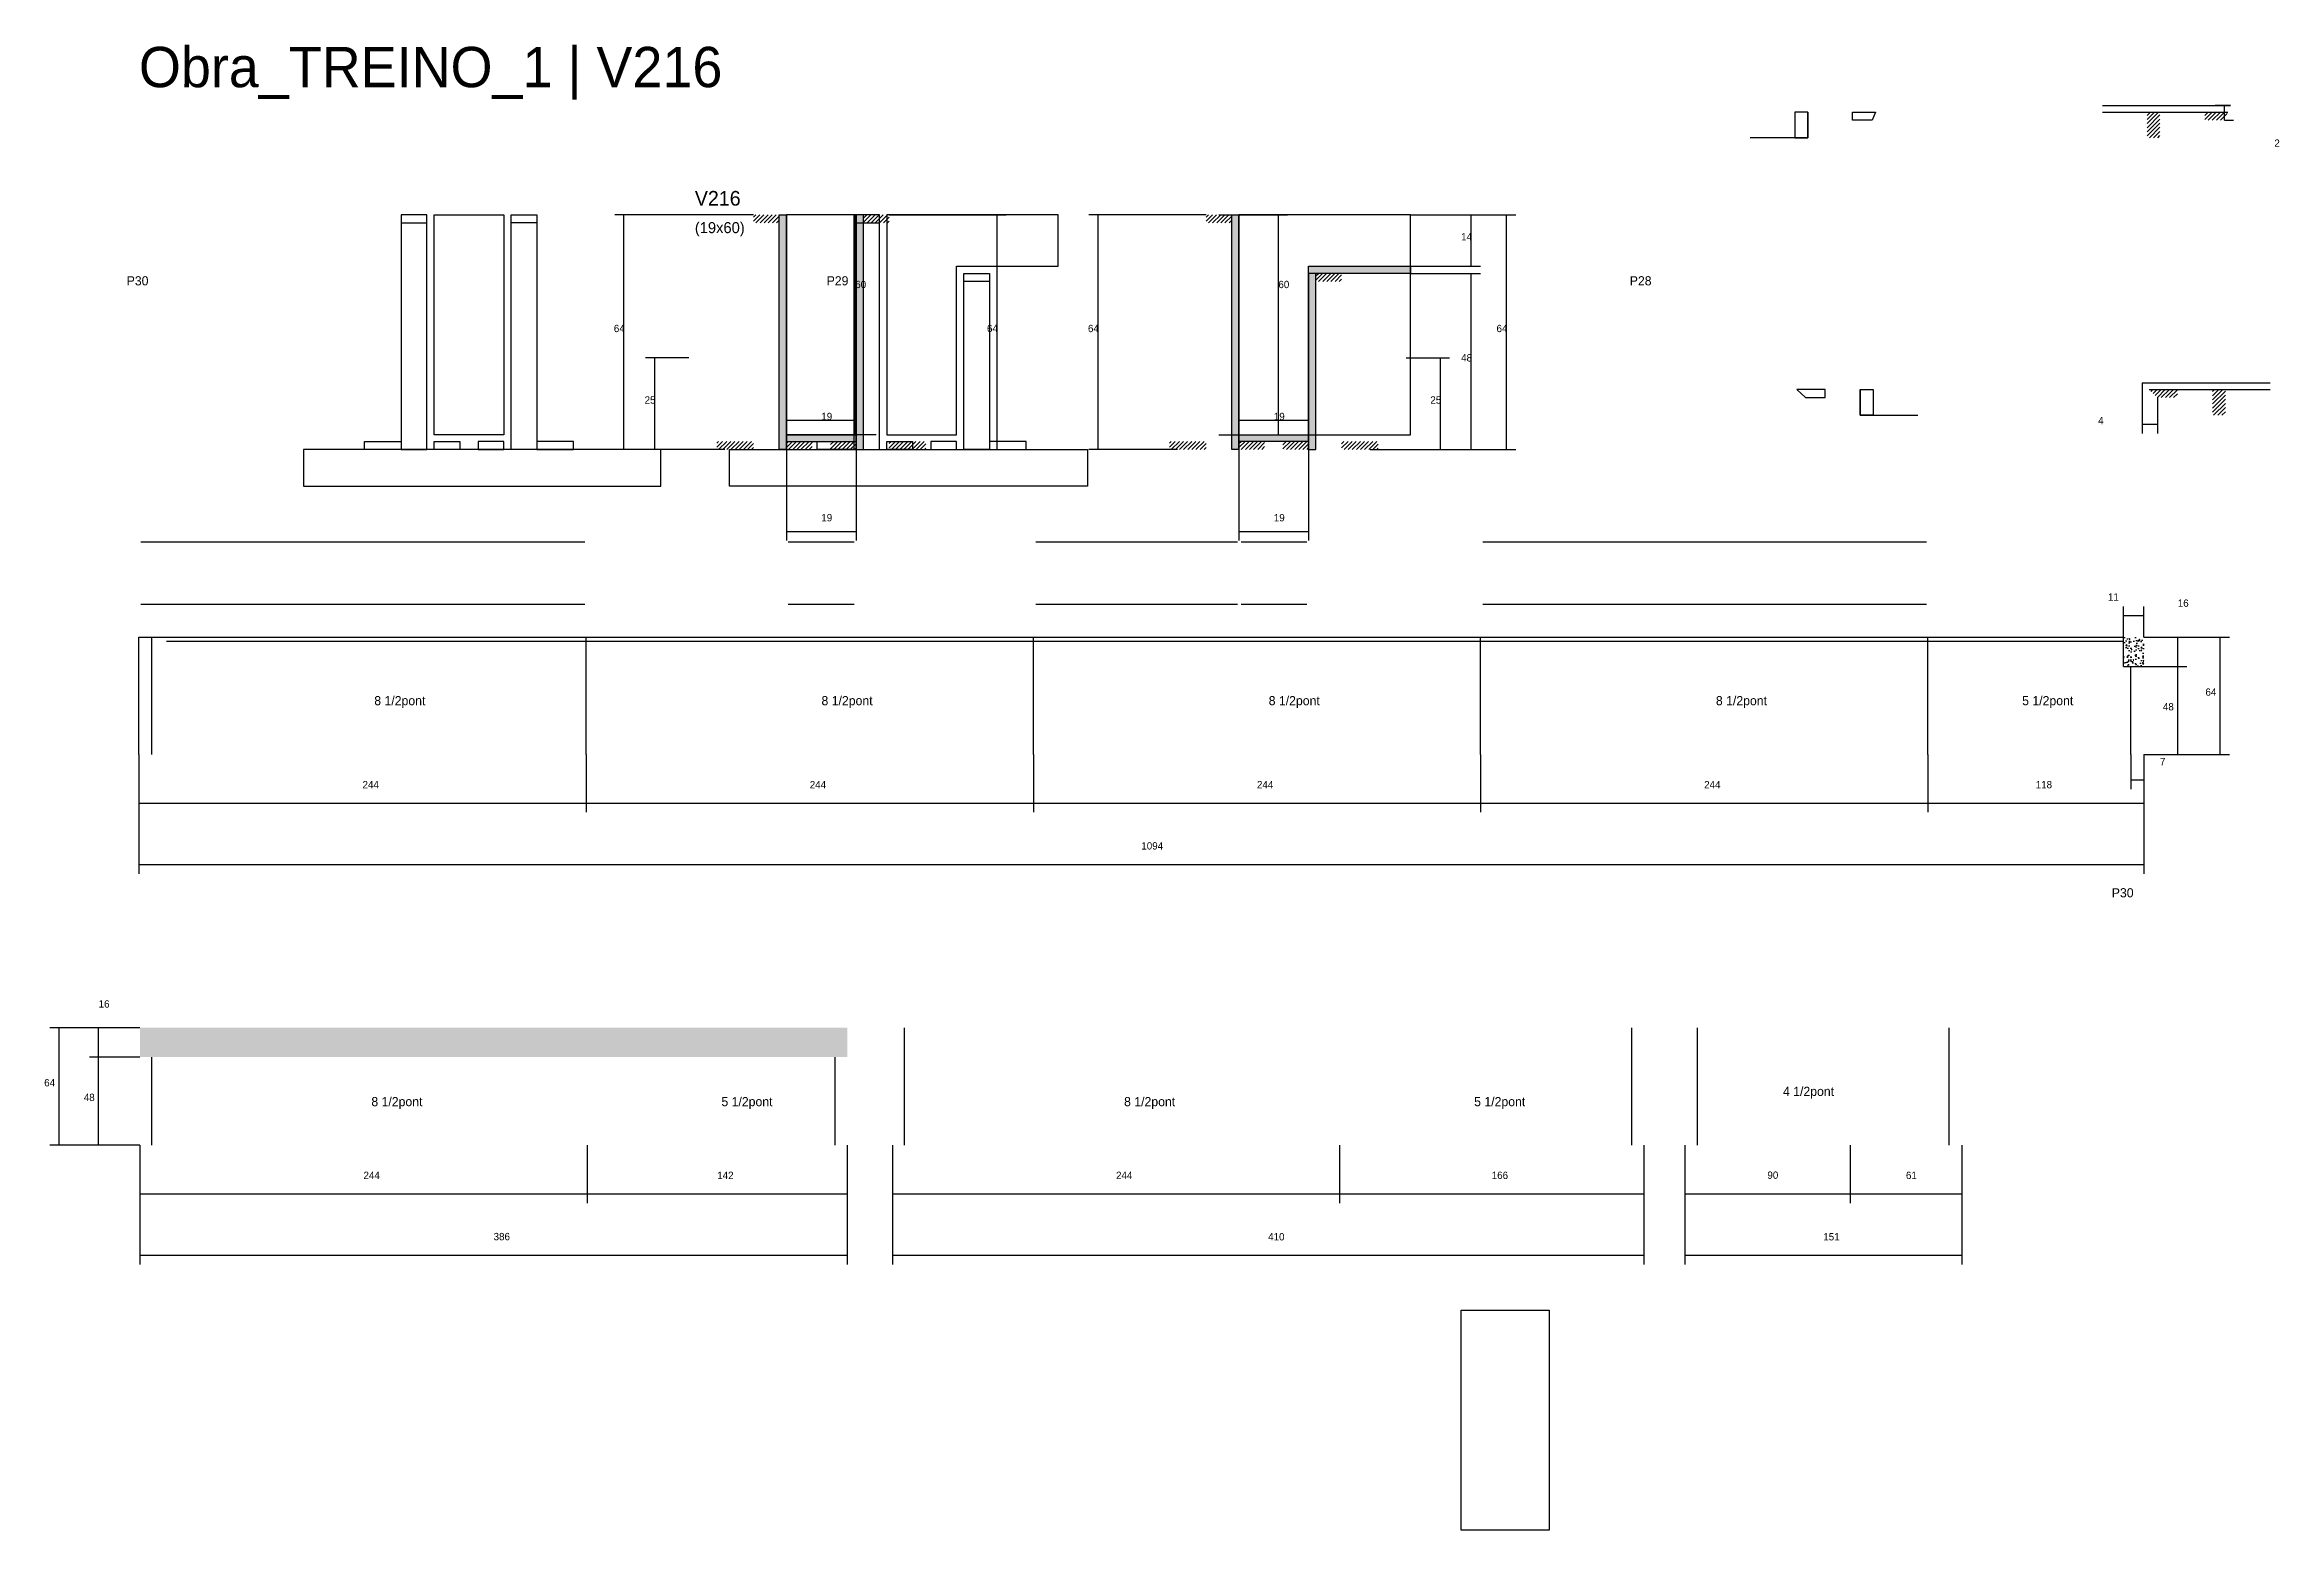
# Model space of a CAD drawing. Header units: metres. Extents: x -41 to 34800, y -36000 to 1848.
# Drawn here: x 31929 to 33148, y -9847 to -9037 of the extents above; entities that cross this region are included whole.
import ezdxf

# ---------------------------------------------------------------- set-up
doc = ezdxf.new("R2010")
doc.units = ezdxf.units.M
for name, color, linetype in [('CONCRETO', 251, 'Continuous'), ('COTA', 4, 'Continuous'), ('Cota Seção (2x)', 4, 'Continuous'), ('Hachura', 253, 'Continuous'), ('LABEL_ID', 3, 'Continuous'), ('Madeira', 126, 'Continuous'), ('NOMENCLATURA', 7, 'Continuous'), ('Painéis', 200, 'Continuous'), ('SARR_2.2x7', 40, 'Continuous'), ('Texto Seção', 7, 'Continuous')]:
    doc.layers.add(name, color=color, linetype=linetype)

msp = doc.modelspace()

# ---------------------------------------------------------------- texts
at = {"layer": 'COTA'}
for s, p in [('2', (33145.1, -9092.5)), ('14', (32701.4, -9143.6)), ('64', (32239.1, -9193.6)), ('64', (32442.7, -9193.6)), ('64', (32497.8, -9193.6)), ('64', (32720.7, -9193.6)), ('48', (32701.4, -9209.6)), ('25', (32255.9, -9232.6)), ('25', (32684.6, -9232.6)), ('4', (33049, -9243.8)), ('19', (32352.3, -9296.8)), ('19', (32599.2, -9296.8)), ('7', (33082.7, -9429.8)), ('244', (32102, -9442.4)), ('244', (32346, -9442.4)), ('244', (32590, -9442.4)), ('244', (32834, -9442.4)), ('118', (33014.9, -9442.4)), ('1094', (32526.9, -9475.8)), ('16', (31958, -9562)), ('64', (31928.3, -9605)), ('48', (31949.9, -9613)), ('244', (32102.5, -9655.5)), ('142', (32295.5, -9655.5)), ('244', (32513.1, -9655.5)), ('166', (32718.1, -9655.5)), ('386', (32173.5, -9688.9)), ('410', (32596.1, -9689)), ('151', (32899, -9689))]:
    msp.add_text(s, height=4, dxfattribs=at).set_placement(p)
at = {"layer": 'Cota Seção (2x)'}
for s, p in [('60', (32370.8, -9169.6)), ('60', (32601.7, -9169.6)), ('19', (32352.3, -9241.6)), ('19', (32599.2, -9241.6)), ('11', (33054.3, -9340.1)), ('16', (33092.4, -9343.4)), ('64', (33107.5, -9391.9)), ('48', (33084.3, -9399.9)), ('90', (32868.5, -9655.4)), ('61', (32944.1, -9655.5))]:
    msp.add_text(s, height=4, dxfattribs=at).set_placement(p)
at = {"layer": 'LABEL_ID'}
msp.add_text('Obra_TREINO_1 | V216', height=22, dxfattribs=at).set_placement((31980, -9060))
at = {"layer": 'NOMENCLATURA'}
for s, p in [('P30', (31973.3, -9168.1)), ('P29', (32355.2, -9168.1)), ('P28', (32793.4, -9168.1)), ('8 1/2pont', (32108.4, -9397.1)), ('8 1/2pont', (32352.4, -9397.1)), ('8 1/2pont', (32596.4, -9397.1)), ('8 1/2pont', (32840.4, -9397.1)), ('5 1/2pont', (33007.5, -9397.1)), ('P30', (33056.4, -9501.9)), ('4 1/2pont', (32877, -9610.2)), ('8 1/2pont', (32106.8, -9615.8)), ('5 1/2pont', (32297.8, -9615.8)), ('8 1/2pont', (32517.5, -9615.8)), ('5 1/2pont', (32708.5, -9615.8))]:
    msp.add_text(s, height=5, dxfattribs=at).set_placement(p)
at = {"layer": 'Texto Seção'}
for s, height, p in [('V216', 8, (32283.3, -9124.6)), ('(19x60)', 6, (32283.3, -9139.6))]:
    msp.add_text(s, height=height, dxfattribs=at).set_placement(p)

# ---------------------------------------------------------------- hatches: boundary and pattern name
at = {"layer": 'COTA'}
h = msp.add_hatch(dxfattribs=at)
h.set_pattern_fill('AR-CONC', scale=0.03)
h.paths.add_polyline_path([(33073.8, -9359.9), (33062.8, -9359.9), (33062.8, -9375.9), (33073.8, -9375.9)])
h = msp.add_hatch(dxfattribs=at)
h.set_pattern_fill('AR-CONC', scale=0.03)
h.paths.add_polyline_path([(32366.5, -9589), (32366.5, -9573), (32366.5, -9573), (31980.5, -9573), (31980.5, -9573), (31980.5, -9589), (31980.5, -9589), (32366.5, -9589)])
at = {"layer": 'Hachura'}
h = msp.add_hatch(dxfattribs=at)
h.set_pattern_fill('ANSI31', scale=0.5)
h.paths.add_polyline_path([(33082.7, -9073.6), (33075.7, -9073.6), (33075.7, -9087.6), (33082.7, -9087.6)])
h = msp.add_hatch(dxfattribs=at)
h.set_pattern_fill('ANSI31', scale=0.5)
h.paths.add_polyline_path([(33119.7, -9073.6), (33117.9, -9078), (33117.9, -9078), (33107.1, -9078), (33107.1, -9078), (33107.1, -9073.6), (33107.1, -9073.6), (33119.7, -9073.6)])
h = msp.add_hatch(dxfattribs=at)
h.set_pattern_fill('ANSI31', scale=0.5)
h.paths.add_polyline_path([(32329.3, -9134), (32329.3, -9129.6), (32329.3, -9129.6), (32315.3, -9129.6), (32315.3, -9129.6), (32315.3, -9134), (32315.3, -9134), (32329.3, -9134)])
h = msp.add_hatch(color=8, dxfattribs=at)
h.dxf.hatch_style = 1
h.paths.add_polyline_path([(32329.3, -9129.6), (32333.3, -9129.6), (32333.3, -9129.6), (32333.3, -9257.6), (32333.3, -9257.6), (32329.3, -9257.6), (32329.3, -9257.6), (32329.3, -9129.6)])
h = msp.add_hatch(color=8, dxfattribs=at)
h.dxf.hatch_style = 1
h.paths.add_polyline_path([(32375.3, -9129.6), (32371.3, -9129.6), (32371.3, -9129.6), (32371.3, -9257.6), (32371.3, -9257.6), (32375.3, -9257.6), (32375.3, -9257.6), (32375.3, -9129.6)])
h = msp.add_hatch(dxfattribs=at)
h.set_pattern_fill('ANSI31', scale=0.5)
h.paths.add_polyline_path([(32375.3, -9134), (32375.3, -9129.6), (32375.3, -9129.6), (32389.3, -9129.6), (32389.3, -9129.6), (32389.3, -9134), (32389.3, -9134), (32375.3, -9134)])
h = msp.add_hatch(dxfattribs=at)
h.set_pattern_fill('ANSI31', scale=0.5)
h.paths.add_polyline_path([(32576.2, -9134), (32576.2, -9129.6), (32576.2, -9129.6), (32562.2, -9129.6), (32562.2, -9129.6), (32562.2, -9134), (32562.2, -9134), (32576.2, -9134)])
h = msp.add_hatch(color=8, dxfattribs=at)
h.dxf.hatch_style = 1
h.paths.add_polyline_path([(32576.2, -9129.6), (32580.2, -9129.6), (32580.2, -9129.6), (32580.2, -9257.6), (32580.2, -9257.6), (32576.2, -9257.6), (32576.2, -9257.6), (32576.2, -9129.6)])
h = msp.add_hatch(color=8, dxfattribs=at)
h.dxf.hatch_style = 1
h.paths.add_polyline_path([(32622.2, -9157.6), (32618.2, -9157.6), (32618.2, -9157.6), (32618.2, -9257.6), (32618.2, -9257.6), (32622.2, -9257.6), (32622.2, -9257.6), (32622.2, -9157.6)])
h = msp.add_hatch(color=8, dxfattribs=at)
h.dxf.hatch_style = 1
h.paths.add_polyline_path([(32618.2, -9161.6), (32618.2, -9157.6), (32618.2, -9157.6), (32673.8, -9157.6), (32673.8, -9157.6), (32673.8, -9161.6), (32673.8, -9161.6), (32618.2, -9161.6)])
h = msp.add_hatch(dxfattribs=at)
h.set_pattern_fill('ANSI31', scale=0.5)
h.paths.add_polyline_path([(32622.2, -9166), (32622.2, -9161.6), (32622.2, -9161.6), (32636.2, -9161.6), (32636.2, -9161.6), (32636.2, -9166), (32636.2, -9166), (32622.2, -9166)])
h = msp.add_hatch(dxfattribs=at)
h.set_pattern_fill('ANSI31', scale=0.5)
h.paths.add_polyline_path([(33076.8, -9224.9), (33081.4, -9229.3), (33081.4, -9229.3), (33092.2, -9229.3), (33092.2, -9229.3), (33092.2, -9224.9), (33092.2, -9224.9), (33076.8, -9224.9)])
h = msp.add_hatch(dxfattribs=at)
h.set_pattern_fill('ANSI31', scale=0.5)
h.paths.add_polyline_path([(33111.4, -9224.9), (33118.4, -9224.9), (33118.4, -9238.9), (33111.4, -9238.9)])
h = msp.add_hatch(dxfattribs=at)
h.set_pattern_fill('ANSI31', scale=0.5)
h.paths.add_polyline_path([(32295.3, -9257.6), (32295.3, -9253.2), (32295.3, -9253.2), (32315.3, -9253.2), (32315.3, -9253.2), (32315.3, -9257.6), (32315.3, -9257.6), (32295.3, -9257.6)])
h = msp.add_hatch(color=8, dxfattribs=at)
h.dxf.hatch_style = 1
h.paths.add_polyline_path([(32371.3, -9253.2), (32371.3, -9249.6), (32371.3, -9249.6), (32333.3, -9249.6), (32333.3, -9249.6), (32333.3, -9253.2), (32333.3, -9253.2), (32371.3, -9253.2)])
h = msp.add_hatch(dxfattribs=at)
h.set_pattern_fill('ANSI31', scale=0.5)
h.paths.add_polyline_path([(32333.3, -9257.6), (32333.3, -9253.2), (32333.3, -9253.2), (32347.3, -9253.2), (32347.3, -9253.2), (32347.3, -9257.6), (32347.3, -9257.6), (32333.3, -9257.6)])
h = msp.add_hatch(dxfattribs=at)
h.set_pattern_fill('ANSI31', scale=0.5)
h.paths.add_polyline_path([(32371.3, -9257.6), (32371.3, -9253.2), (32371.3, -9253.2), (32357.3, -9253.2), (32357.3, -9253.2), (32357.3, -9257.6), (32357.3, -9257.6), (32371.3, -9257.6)])
h = msp.add_hatch(dxfattribs=at)
h.set_pattern_fill('ANSI31', scale=0.5)
h.paths.add_polyline_path([(32409.3, -9257.6), (32409.3, -9253.2), (32409.3, -9253.2), (32389.3, -9253.2), (32389.3, -9253.2), (32389.3, -9257.6), (32389.3, -9257.6), (32409.3, -9257.6)])
h = msp.add_hatch(dxfattribs=at)
h.set_pattern_fill('ANSI31', scale=0.5)
h.paths.add_polyline_path([(32542.2, -9257.6), (32542.2, -9253.2), (32542.2, -9253.2), (32562.2, -9253.2), (32562.2, -9253.2), (32562.2, -9257.6), (32562.2, -9257.6), (32542.2, -9257.6)])
h = msp.add_hatch(color=8, dxfattribs=at)
h.dxf.hatch_style = 1
h.paths.add_polyline_path([(32580.2, -9253.2), (32580.2, -9249.6), (32580.2, -9249.6), (32618.2, -9249.6), (32618.2, -9249.6), (32618.2, -9253.2), (32618.2, -9253.2), (32580.2, -9253.2)])
h = msp.add_hatch(dxfattribs=at)
h.set_pattern_fill('ANSI31', scale=0.5)
h.paths.add_polyline_path([(32580.2, -9257.6), (32580.2, -9253.2), (32580.2, -9253.2), (32594.2, -9253.2), (32594.2, -9253.2), (32594.2, -9257.6), (32594.2, -9257.6), (32580.2, -9257.6)])
h = msp.add_hatch(dxfattribs=at)
h.set_pattern_fill('ANSI31', scale=0.5)
h.paths.add_polyline_path([(32618.2, -9257.6), (32618.2, -9253.2), (32618.2, -9253.2), (32604.2, -9253.2), (32604.2, -9253.2), (32604.2, -9257.6), (32604.2, -9257.6), (32618.2, -9257.6)])
h = msp.add_hatch(dxfattribs=at)
h.set_pattern_fill('ANSI31', scale=0.5)
h.paths.add_polyline_path([(32656.2, -9257.6), (32656.2, -9253.2), (32656.2, -9253.2), (32636.2, -9253.2), (32636.2, -9253.2), (32636.2, -9257.6), (32636.2, -9257.6), (32656.2, -9257.6)])

# ---------------------------------------------------------------- linework, layer by layer
at = {"layer": 'CONCRETO'}
for points in [[(32141.1, -9129.6), (32141.1, -9129.6), (32179.1, -9129.6), (32179.1, -9157.6), (32179.1, -9157.6), (32179.1, -9249.6), (32141.1, -9249.6), (32141.1, -9129.6)], [(32333.3, -9249.6), (32371.3, -9249.6), (32371.3, -9129.6), (32333.3, -9129.6)], [(32481.6, -9157.6), (32481.6, -9129.6), (32388, -9129.6), (32388, -9157.6), (32388, -9157.6), (32388, -9249.6), (32426, -9249.6), (32426, -9157.6)], [(32580.2, -9249.6), (32673.8, -9249.6), (32673.8, -9129.6), (32580.2, -9129.6)], [(32701.5, -9727.1), (32701.5, -9727.1), (32749.5, -9727.1), (32749.5, -9755.1), (32749.5, -9755.1), (32749.5, -9847.1), (32701.5, -9847.1), (32701.5, -9727.1)]]:
    msp.add_lwpolyline(points, close=True, dxfattribs=at)
at = {"layer": 'COTA'}
for p, q in [((33121.1, -9070), (33112.9, -9070)), ((33117.9, -9078), (33117.9, -9070)), ((33117.9, -9078), (33122.9, -9078)), ((32315.3, -9129.6), (32239.6, -9129.6)), ((32244.6, -9257.6), (32244.6, -9129.6)), ((32389.3, -9129.6), (32453.2, -9129.6)), ((32448.2, -9257.6), (32448.2, -9129.6)), ((32562.2, -9129.6), (32498.3, -9129.6)), ((32503.3, -9257.6), (32503.3, -9129.6)), ((32673.8, -9129.6), (32731.2, -9129.6)), ((32673.8, -9129.6), (32711.9, -9129.6)), ((32706.9, -9157.6), (32706.9, -9129.6)), ((32726.2, -9257.6), (32726.2, -9129.6)), ((32673.8, -9157.6), (32711.9, -9157.6)), ((32673.8, -9161.6), (32711.9, -9161.6)), ((32706.9, -9257.6), (32706.9, -9161.6)), ((32280, -9207.6), (32256.4, -9207.6)), ((32261.4, -9257.6), (32261.4, -9207.6)), ((32671.5, -9207.6), (32695.1, -9207.6)), ((32690.1, -9257.6), (32690.1, -9207.6)), ((33073, -9221.3), (33073, -9248.8)), ((33081.4, -9229.3), (33081.4, -9248.8)), ((33073, -9243.8), (33081.4, -9243.8)), ((32299.7, -9257.6), (32239.6, -9257.6)), ((32280, -9257.6), (32256.4, -9257.6)), ((32333.3, -9257.6), (32333.3, -9307.3)), ((32371.3, -9257.6), (32371.3, -9307.3)), ((32404.9, -9257.6), (32453.2, -9257.6)), ((32546.6, -9257.6), (32498.3, -9257.6)), ((32580.2, -9257.6), (32580.2, -9307.3)), ((32618.2, -9257.6), (32618.2, -9307.3)), ((32651.8, -9257.6), (32731.2, -9257.6)), ((32651.8, -9257.6), (32711.9, -9257.6)), ((32671.5, -9257.6), (32695.1, -9257.6)), ((32333.3, -9302.3), (32371.3, -9302.3)), ((32580.2, -9302.3), (32618.2, -9302.3)), ((31980, -9423.9), (31980, -9455.5)), ((31980, -9423.9), (31980, -9489)), ((32224, -9423.9), (32224, -9455.5)), ((32224, -9423.9), (32224, -9455.5)), ((32468, -9423.9), (32468, -9455.5)), ((32468, -9423.9), (32468, -9455.5)), ((32712, -9423.9), (32712, -9455.5)), ((32712, -9423.9), (32712, -9455.5)), ((32956, -9423.9), (32956, -9455.5)), ((32956, -9423.9), (32956, -9455.5)), ((33066.8, -9423.9), (33066.8, -9442.8)), ((33073.8, -9423.9), (33073.8, -9455.5)), ((33073.8, -9423.9), (33073.8, -9489)), ((33073.8, -9423.9), (33073.8, -9442.8)), ((33066.8, -9437.8), (33073.8, -9437.8)), ((31980, -9450.5), (32224, -9450.5)), ((32224, -9450.5), (32468, -9450.5)), ((32468, -9450.5), (32712, -9450.5)), ((32712, -9450.5), (32956, -9450.5)), ((32956, -9450.5), (33073.8, -9450.5)), ((31980, -9484), (33073.8, -9484)), ((31980.5, -9573), (31931.4, -9573)), ((31936.4, -9637), (31936.4, -9573)), ((31980.5, -9573), (31953, -9573)), ((31958, -9589), (31958, -9573)), ((31980.5, -9589), (31953, -9589)), ((31980.5, -9589), (31953, -9589)), ((31958, -9637), (31958, -9589)), ((31980.5, -9637), (31931.4, -9637)), ((31980.5, -9637), (31953, -9637)), ((31980.5, -9637), (31980.5, -9668.6)), ((31980.5, -9637), (31980.5, -9702.1)), ((32224.5, -9637), (32224.5, -9668.6)), ((32224.5, -9637), (32224.5, -9668.6)), ((32366.5, -9637), (32366.5, -9668.6)), ((32366.5, -9637), (32366.5, -9702.1)), ((32391.1, -9637), (32391.1, -9668.6)), ((32391.1, -9637), (32391.1, -9702.1)), ((32635.1, -9637), (32635.1, -9668.6)), ((32635.1, -9637), (32635.1, -9668.6)), ((32801.1, -9637), (32801.1, -9668.6)), ((32801.1, -9637), (32801.1, -9702.1)), ((32823.4, -9637), (32823.4, -9702.1)), ((32974.6, -9637), (32974.6, -9702.1)), ((31980.5, -9663.6), (32224.5, -9663.6)), ((32224.5, -9663.6), (32366.5, -9663.6)), ((32391.1, -9663.6), (32635.1, -9663.6)), ((32635.1, -9663.6), (32801.1, -9663.6)), ((31980.5, -9697.1), (32366.5, -9697.1)), ((32391.1, -9697.1), (32801.1, -9697.1)), ((32823.4, -9697.1), (32974.6, -9697.1))]:
    msp.add_line(p, q, dxfattribs=at)
at = {"layer": 'Cota Seção (2x)'}
for p, q in [((32382.3, -9129.6), (32365.8, -9129.6)), ((32370.8, -9249.6), (32370.8, -9129.6)), ((32569.2, -9129.6), (32606.7, -9129.6)), ((32601.7, -9249.6), (32601.7, -9129.6)), ((32333.3, -9257.6), (32333.3, -9236.6)), ((32333.3, -9241.6), (32371.3, -9241.6)), ((32371.3, -9257.6), (32371.3, -9236.6)), ((32580.2, -9257.6), (32580.2, -9236.6)), ((32580.2, -9241.6), (32618.2, -9241.6)), ((32618.2, -9257.6), (32618.2, -9236.6)), ((32382.3, -9249.6), (32365.8, -9249.6)), ((32569.2, -9249.6), (32606.7, -9249.6)), ((33062.8, -9359.9), (33062.8, -9343.2)), ((33062.8, -9348.2), (33073.8, -9348.2)), ((33073.8, -9359.9), (33073.8, -9343.2)), ((33073.8, -9359.9), (33097.4, -9359.9)), ((33073.8, -9359.9), (33120.6, -9359.9)), ((33092.4, -9375.9), (33092.4, -9359.9)), ((33115.6, -9423.9), (33115.6, -9359.9)), ((33073.8, -9375.9), (33097.4, -9375.9)), ((33073.8, -9375.9), (33097.4, -9375.9)), ((33092.4, -9423.9), (33092.4, -9375.9)), ((33073.8, -9423.9), (33097.4, -9423.9)), ((33073.8, -9423.9), (33120.6, -9423.9)), ((32823.4, -9637), (32823.4, -9668.6)), ((32913.6, -9637), (32913.6, -9668.6)), ((32913.6, -9637), (32913.6, -9668.6)), ((32974.6, -9637), (32974.6, -9668.6)), ((32823.4, -9663.6), (32913.6, -9663.6)), ((32913.6, -9663.6), (32974.6, -9663.6))]:
    msp.add_line(p, q, dxfattribs=at)
at = {"layer": 'Madeira'}
for points in [[(32890.5, -9073.6), (32890.5, -9087.6), (32859.1, -9087.6)], [(32919.2, -9224.9), (32919.2, -9238.9), (32950.6, -9238.9)]]:
    msp.add_lwpolyline(points, dxfattribs=at)
for points in [[(32890.5, -9087.6), (32890.5, -9073.6), (32883.5, -9073.6), (32883.5, -9087.6)], [(32914.9, -9073.6), (32927.5, -9073.6), (32925.7, -9078), (32914.9, -9078)], [(32137.1, -9134), (32137.1, -9129.6), (32123.1, -9129.6), (32123.1, -9134)], [(32137.1, -9129.6), (32123.1, -9129.6), (32123.1, -9257.6), (32137.1, -9257.6)], [(32183.1, -9134), (32183.1, -9129.6), (32197.1, -9129.6), (32197.1, -9134)], [(32183.1, -9129.6), (32197.1, -9129.6), (32197.1, -9257.6), (32183.1, -9257.6)], [(32384, -9134), (32384, -9129.6), (32370, -9129.6), (32370, -9134)], [(32384, -9129.6), (32370, -9129.6), (32370, -9257.6), (32384, -9257.6)], [(32430, -9166), (32430, -9161.6), (32444, -9161.6), (32444, -9166)], [(32430, -9161.6), (32444, -9161.6), (32444, -9257.6), (32430, -9257.6)], [(32900, -9224.9), (32884.6, -9224.9), (32889.2, -9229.3), (32900, -9229.3)], [(32919.2, -9238.9), (32919.2, -9224.9), (32926.2, -9224.9), (32926.2, -9238.9)], [(32103.1, -9257.6), (32103.1, -9253.2), (32123.1, -9253.2), (32123.1, -9257.6)], [(32141.1, -9257.6), (32141.1, -9253.2), (32155.1, -9253.2), (32155.1, -9257.6)], [(32179.1, -9257.6), (32179.1, -9253.2), (32165.1, -9253.2), (32165.1, -9257.6)], [(32217.1, -9257.6), (32217.1, -9253.2), (32197.1, -9253.2), (32197.1, -9257.6)], [(32350, -9257.6), (32350, -9253.2), (32370, -9253.2), (32370, -9257.6)], [(32388, -9257.6), (32388, -9253.2), (32402, -9253.2), (32402, -9257.6)], [(32426, -9257.6), (32426, -9253.2), (32412, -9253.2), (32412, -9257.6)], [(32464, -9257.6), (32464, -9253.2), (32444, -9253.2), (32444, -9257.6)], [(32069.7, -9277.6), (32264.8, -9277.6), (32264.8, -9257.6), (32069.7, -9257.6)], [(32497.5, -9277.6), (32302.3, -9277.6), (32302.3, -9257.6), (32497.5, -9257.6)]]:
    msp.add_lwpolyline(points, close=True, dxfattribs=at)
at = {"layer": 'Painéis'}
for p, q in [((33051.3, -9070), (33121.1, -9070)), ((33051.3, -9073.6), (33119.7, -9073.6)), ((32333.3, -9257.6), (32333.3, -9129.6)), ((32371.3, -9257.6), (32371.3, -9129.6)), ((32580.2, -9257.6), (32580.2, -9129.6)), ((32618.2, -9157.6), (32673.8, -9157.6)), ((32618.2, -9161.6), (32618.2, -9157.6)), ((32618.2, -9257.6), (32618.2, -9161.6)), ((32673.8, -9161.6), (32673.8, -9157.6)), ((33073, -9221.3), (33142.9, -9221.3)), ((33076.8, -9224.9), (33142.8, -9224.9)), ((32333.3, -9249.6), (32371.3, -9249.6)), ((32333.3, -9253.2), (32333.3, -9249.6)), ((32371.3, -9253.2), (32371.3, -9249.6)), ((32580.2, -9249.6), (32618.2, -9249.6)), ((32580.2, -9253.2), (32580.2, -9249.6)), ((32618.2, -9253.2), (32618.2, -9249.6)), ((31980, -9359.9), (33062.8, -9359.9)), ((31980, -9423.9), (31980, -9359.9)), ((32224, -9423.9), (32224, -9359.9)), ((32468, -9423.9), (32468, -9359.9)), ((32712, -9423.9), (32712, -9359.9)), ((32956, -9423.9), (32956, -9359.9)), ((33062.8, -9375.9), (33062.8, -9359.9)), ((33062.8, -9375.9), (33073.8, -9375.9))]:
    msp.add_line(p, q, dxfattribs=at)
for points in [[(32329.3, -9129.6), (32333.3, -9129.6), (32333.3, -9257.6), (32329.3, -9257.6)], [(32375.3, -9129.6), (32371.3, -9129.6), (32371.3, -9257.6), (32375.3, -9257.6)], [(32576.2, -9129.6), (32580.2, -9129.6), (32580.2, -9257.6), (32576.2, -9257.6)], [(32618.2, -9161.6), (32618.2, -9157.6), (32673.8, -9157.6), (32673.8, -9161.6)], [(32622.2, -9161.6), (32618.2, -9161.6), (32618.2, -9257.6), (32622.2, -9257.6)], [(32371.3, -9253.2), (32371.3, -9249.6), (32333.3, -9249.6), (32333.3, -9253.2)], [(32580.2, -9253.2), (32580.2, -9249.6), (32618.2, -9249.6), (32618.2, -9253.2)]]:
    msp.add_lwpolyline(points, close=True, dxfattribs=at)
at = {"layer": 'SARR_2.2x7'}
for p, q in [((31981, -9307.9), (32223.3, -9307.9)), ((32334.3, -9307.9), (32370.3, -9307.9)), ((32469.3, -9307.9), (32579.3, -9307.9)), ((32581.3, -9307.9), (32617.3, -9307.9)), ((32713.3, -9307.9), (32955.3, -9307.9)), ((31981, -9341.9), (32223.3, -9341.9)), ((32334.3, -9341.9), (32370.3, -9341.9)), ((32469.3, -9341.9), (32579.3, -9341.9)), ((32581.3, -9341.9), (32617.3, -9341.9)), ((32713.3, -9341.9), (32955.3, -9341.9)), ((31987, -9423.9), (31987, -9359.9)), ((31995, -9362.1), (32224, -9362.1)), ((32224, -9362.1), (32468, -9362.1)), ((32468, -9362.1), (32712, -9362.1)), ((32712, -9362.1), (32956, -9362.1)), ((32956, -9362.1), (33062.8, -9362.1)), ((33066.8, -9423.9), (33066.8, -9375.9)), ((32397.7, -9637), (32397.7, -9573)), ((32794.6, -9637), (32794.6, -9573)), ((32830.4, -9637), (32830.4, -9573)), ((32967.6, -9637), (32967.6, -9573)), ((31987, -9637), (31987, -9589)), ((32359.9, -9637), (32359.9, -9589))]:
    msp.add_line(p, q, dxfattribs=at)

msp.set_redraw_order([(e.dxf.handle, doc.entitydb.next_handle()) for e in msp.query("TEXT MTEXT ATTDEF DIMENSION ARC_DIMENSION")])  # texts and dimensions are drawn at this point

doc.saveas('drawing.dxf')
